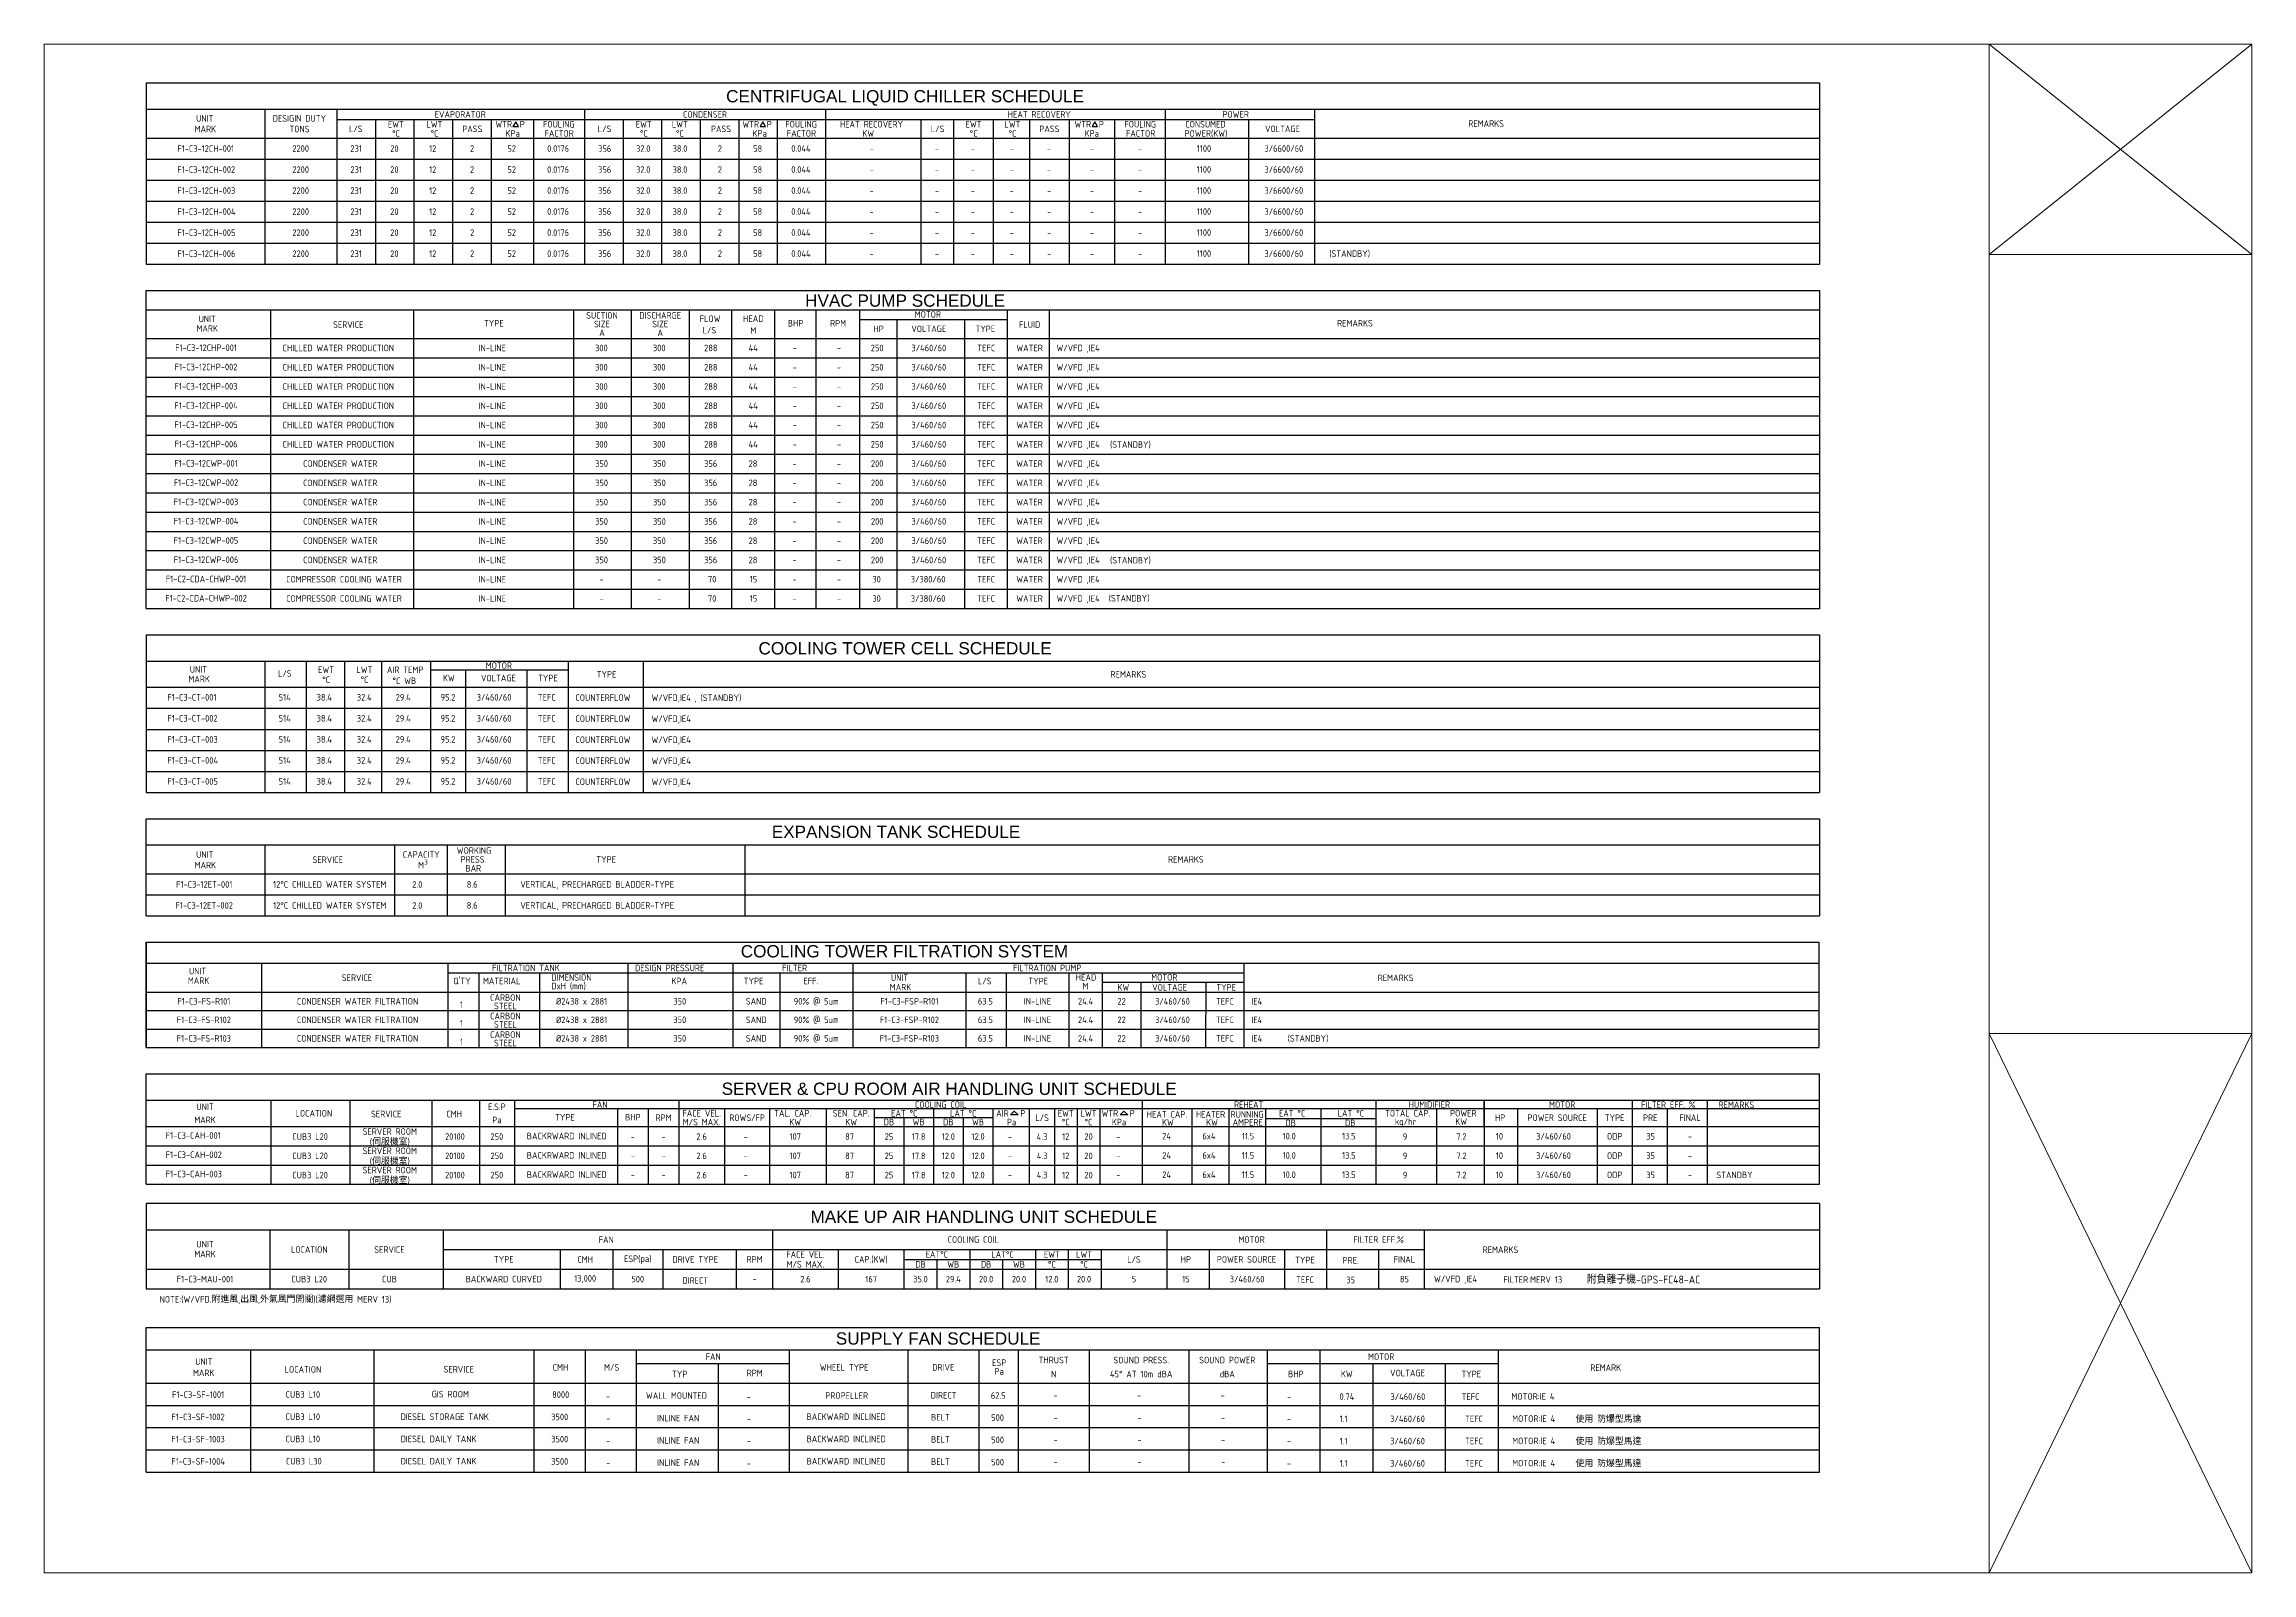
# Model space of a CAD drawing. Header units: millimetres. Extents: x 10 to 2088, y 5 to 587.
# Drawn here: x 10 to 850, y 5 to 587 of the extents above; entities that cross this region are included whole.
import ezdxf
from ezdxf.enums import TextEntityAlignment as Align

# ---------------------------------------------------------------- set-up
doc = ezdxf.new("R2010")
doc.units = ezdxf.units.MM
doc.layers.get('defpoints').update_dxf_attribs({"color": 1})
for name, color, linetype in [('M-DETL-EQ', 6, 'Continuous'), ('M-DETL-IF', 2, 'Continuous'), ('M-DETL-OF', 5, 'Continuous'), ('M-DETL-TEXT', 3, 'Continuous')]:
    doc.layers.add(name, color=color, linetype=linetype)
doc.styles.add('AA-TXT', font='isocp.shx', dxfattribs={"width": 0.8, "bigfont": 'chineset.shx'})
doc.styles.add('DD-TXT', font='arial.ttf')

msp = doc.modelspace()

# ---------------------------------------------------------------- texts
at = {"layer": 'M-DETL-EQ', "style": 'DD-TXT'}
for s, p in [('CENTRIFUGAL LIQUID CHILLER SCHEDULE', (337.57, 566.28)), ('COOLING TOWER CELL SCHEDULE', (337.57, 356.82)), ('EXPANSION TANK SCHEDULE', (334.12, 286.97)), ('COOLING TOWER FILTRATION SYSTEM', (337.34, 241.53)), ('SERVER & CPU ROOM AIR HANDLING UNIT SCHEDULE', (354.35, 189.21)), ('MAKE UP AIR HANDLING UNIT SCHEDULE', (367.51, 140.52))]:
    msp.add_text(s, height=4.6667, dxfattribs=at).set_placement(p, align=Align.MIDDLE)
msp.add_text('HVAC PUMP SCHEDULE', height=4.6667, dxfattribs=at).set_placement((337.57, 486.79), align=Align.CENTER)
msp.add_text('SUPPLY FAN SCHEDULE', height=4.6667, dxfattribs=at).set_placement((311.22, 91.85))
at = {"layer": 'M-DETL-TEXT', "style": 'AA-TXT'}
for s, height, p in [('MARK', 2.5, (67.25, 553.15)), ('UNIT', 2.5, (67.82, 557.19)), ('DESIGIN DUTY', 2.5, (96.94, 557.19)), ('TONS', 2.5, (103.34, 553.15)), ('L/S', 2.5, (126.01, 553.22)), ('EWT', 2.5, (140.78, 554.97)), ('LWT', 2.5, (155.44, 554.97)), ('PASS', 2.5, (169.1, 553.22)), ('WTR  P', 2.5, (181.71, 554.97)), ('FOULING', 2.5, (199.8, 554.97)), ('L/S', 2.5, (220.66, 553.22)), ('EWT', 2.5, (235.09, 554.97)), ('LWT', 2.5, (248.84, 554.97)), ('PASS', 2.5, (263.71, 553.22)), ('WTR  P', 2.5, (275.68, 554.97)), ('FOULING', 2.5, (291.99, 554.97)), ('HEAT RECOVERY', 2.5, (312.78, 554.97)), ('L/S', 2.5, (347.38, 553.22)), ('EWT', 2.5, (360.59, 554.97)), ('LWT', 2.5, (375.39, 554.97)), ('PASS', 2.5, (388.66, 553.22)), ('WTR  P', 2.5, (402.04, 554.97)), ('FOULING', 2.5, (421.03, 554.97)), ('CONSUMED', 2.5, (444.18, 554.97)), ('VOLTAGE', 2.5, (474.52, 553.22)), ('F1-C3-12CH-001', 2.5, (60.67, 545.72)), ('%%DC', 2.5, (142.38, 551.47)), ('%%DC', 2.5, (157.04, 551.47)), ('KPa', 2.5, (185.53, 551.47)), ('FACTOR', 2.5, (200.39, 551.47)), ('%%DC', 2.5, (236.69, 551.47)), ('%%DC', 2.5, (250.4, 551.47)), ('KPa', 2.5, (279.51, 551.47)), ('FACTOR', 2.5, (292.58, 551.47)), ('KW', 2.5, (321.29, 551.47)), ('%%DC', 2.5, (362.19, 551.47)), ('%%DC', 2.5, (376.95, 551.47)), ('KPa', 2.5, (405.86, 551.47)), ('FACTOR', 2.5, (421.62, 551.47)), ('POWER(KW)', 2.5, (443.91, 551.47)), ('F1-C3-12CH-002', 2.5, (60.67, 537.72)), ('F1-C3-12CH-003', 2.5, (60.67, 529.72)), ('F1-C3-12CH-004', 2.5, (60.67, 521.72)), ('F1-C3-12CH-005', 2.5, (60.67, 513.72)), ('F1-C3-12CH-006', 2.5, (60.67, 505.72)), ('W/VFD ,IE4', 2.5, (395.2, 469.84)), ('W/VFD ,IE4', 2.5, (395.2, 462.51)), ('W/VFD ,IE4', 2.5, (395.2, 455.18)), ('W/VFD ,IE4', 2.5, (395.2, 447.84)), ('W/VFD ,IE4', 2.5, (395.2, 440.51)), ('W/VFD ,IE4', 2.5, (395.2, 433.18)), ('W/VFD ,IE4', 2.5, (395.2, 425.84)), ('W/VFD ,IE4', 2.5, (395.2, 418.51)), ('W/VFD ,IE4', 2.5, (395.2, 411.18)), ('W/VFD ,IE4', 2.5, (395.2, 403.84)), ('W/VFD ,IE4', 2.5, (395.2, 396.51)), ('W/VFD ,IE4', 2.5, (395.2, 389.18)), ('W/VFD ,IE4', 2.5, (395.2, 381.84)), ('W/VFD ,IE4', 2.5, (395.2, 374.51)), ('(STANDBY)', 2.5, (415.03, 374.61)), ('MARK', 2.5, (64.9, 343.87)), ('UNIT', 2.5, (65.42, 347.53)), ('L/S', 2.5, (98.98, 345.95)), ('EWT', 2.5, (114.23, 347.38)), ('%%DC', 2.5, (115.8, 343.59)), ('LWT', 2.5, (128.82, 347.38)), ('%%DC', 2.5, (130.39, 343.59)), ('AIR TEMP', 2.5, (140.43, 347.37)), ('%%DC WB', 2.5, (142.53, 343.2)), ('KW', 2.5, (161.72, 344.23)), ('VOLTAGE', 2.5, (176.2, 344.23)), ('TYPE', 2.5, (197.96, 344.23)), ('TYPE', 2.5, (220.24, 345.66)), ('REMARKS', 2.5, (415.73, 345.66)), ('F1-C3-CT-001', 2.5, (56.92, 336.91)), ('514', 2.5, (99.22, 336.91)), ('38.4', 2.5, (113.66, 336.91)), ('32.4', 2.5, (128.96, 336.91)), ('29.4', 2.5, (143.75, 336.91)), ('95.2', 2.5, (160.84, 336.91)), ('3/460/60', 2.5, (174.58, 336.91)), ('TEFC', 2.5, (197.81, 336.91)), ('COUNTERFLOW', 2.5, (212.14, 336.78)), ('F1-C3-CT-002', 2.5, (56.92, 328.91)), ('514', 2.5, (99.22, 328.91)), ('38.4', 2.5, (113.66, 328.91)), ('32.4', 2.5, (128.96, 328.91)), ('29.4', 2.5, (143.75, 328.91)), ('95.2', 2.5, (160.84, 328.91)), ('3/460/60', 2.5, (174.58, 328.91)), ('TEFC', 2.5, (197.81, 328.91)), ('COUNTERFLOW', 2.5, (212.14, 328.78)), ('F1-C3-CT-003', 2.5, (56.92, 320.91)), ('514', 2.5, (99.22, 320.91)), ('38.4', 2.5, (113.66, 320.91)), ('32.4', 2.5, (128.96, 320.91)), ('29.4', 2.5, (143.75, 320.91)), ('95.2', 2.5, (160.84, 320.91)), ('3/460/60', 2.5, (174.58, 320.91)), ('TEFC', 2.5, (197.81, 320.91)), ('COUNTERFLOW', 2.5, (212.14, 320.78)), ('F1-C3-CT-004', 2.5, (56.92, 312.91)), ('514', 2.5, (99.22, 312.91)), ('38.4', 2.5, (113.66, 312.91)), ('32.4', 2.5, (128.96, 312.91)), ('29.4', 2.5, (143.75, 312.91)), ('95.2', 2.5, (160.84, 312.91)), ('3/460/60', 2.5, (174.58, 312.91)), ('TEFC', 2.5, (197.81, 312.91)), ('COUNTERFLOW', 2.5, (212.14, 312.78)), ('F1-C3-CT-005', 2.5, (56.92, 304.91)), ('514', 2.5, (99.22, 304.91)), ('38.4', 2.5, (113.66, 304.91)), ('32.4', 2.5, (128.96, 304.91)), ('29.4', 2.5, (143.75, 304.91)), ('95.2', 2.5, (160.84, 304.91)), ('3/460/60', 2.5, (174.58, 304.91)), ('TEFC', 2.5, (197.81, 304.91)), ('COUNTERFLOW', 2.5, (212.14, 304.78)), ('UNIT', 2.5, (67.82, 277.08)), ('CAPACITY', 2.5, (146.47, 277.08)), ('WORKING', 2.5, (167.01, 278.6)), ('PRESS.', 2.5, (168.44, 275.22)), ('TYPE', 2.5, (220.1, 275.22)), ('MARK', 2.5, (67.25, 273.05)), ('M', 2.5, (152.31, 273.05)), ('3', 2, (154.44, 274.42)), ('BAR', 2.5, (170.29, 271.85)), ('2.0', 2.5, (150.07, 265.72)), ('8.6', 2.5, (170.79, 265.72)), ('VERTICAL, PRECHARGED BLADDER-TYPE', 2.5, (191.19, 265.72)), ('2.0', 2.5, (150.07, 257.72)), ('8.6', 2.5, (170.79, 257.72)), ('VERTICAL, PRECHARGED BLADDER-TYPE', 2.5, (191.19, 257.72)), ('UNIT', 2.5, (65.1, 232.72)), ('FILTRATION TANK', 2.5, (180.44, 233.94)), ('DESIGN PRESSURE', 2.5, (234.79, 233.94)), ('FILTER', 2.5, (290.81, 233.94)), ('FILTRATION PUMP', 2.5, (378.65, 233.94)), ('MARK', 2.5, (64.68, 229.11)), ('SERVICE', 2.5, (123.25, 230.21)), ("Q'TY", 2.5, (165.67, 228.97)), ('MATERIAL', 2.5, (176.96, 228.97)), ('DxH (mm)', 2.5, (202.99, 227.04)), ('DIMENSION', 2.5, (203.03, 230.31)), ('KPA', 2.5, (248.7, 228.97)), ('TYPE', 2.5, (276.18, 228.97)), ('EFF.', 2.5, (298.9, 228.97)), ('MARK', 2.5, (331.76, 226.6)), ('UNIT', 2.5, (332.19, 230.2)), ('L/S', 2.5, (365.29, 228.96)), ('TYPE', 2.5, (384.5, 228.91)), ('HEAD', 2.5, (402.54, 230.31)), ('M', 2.5, (405.05, 227.04)), ('KW', 2.5, (418.37, 226.55)), ('MOTOR', 2.5, (431.22, 230.36)), ('VOLTAGE', 2.5, (431.59, 226.53)), ('TYPE', 2.5, (456.01, 226.53)), ('REMARKS', 2.5, (517.43, 230.17)), ('IE4', 2.5, (469.31, 221.22)), ('IE4', 2.5, (469.31, 214.16)), ('IE4', 2.5, (469.31, 207.11)), ('(STANDBY)', 2.5, (483.13, 207.11)), ('HEAT CAP.', 2.5, (429.51, 178.2)), ('KW', 2.5, (435.32, 175.17)), ('HEATER', 2.5, (448.22, 178.2)), ('KW', 2.5, (452.1, 175.17)), ('RUNNING', 2.5, (461.42, 178.2)), ('AMPERE', 2.5, (462.21, 175.17)), ('EAT %%DC', 2.5, (479.81, 178.63)), ('DB', 2.5, (482.32, 174.95)), ('LAT %%DC', 2.5, (502.16, 178.63)), ('DB', 2.5, (504.98, 174.95)), ('F1-C3-CAH-001', 2.5, (56.26, 170.18)), ('F1-C3-CAH-002', 2.5, (56.26, 162.84)), ('F1-C3-CAH-003', 2.5, (56.26, 155.51)), ('W/VFD ,IE4', 2.5, (538.82, 115.56)), (' 附負離子機-GPS-FC48-AC', 3, (595.21, 115.1)), ('UNIT', 2.5, (67.48, 84.14)), ('FAN', 2.5, (261.69, 86.03)), ('MOTOR', 2.5, (513.72, 86.03)), ('REMARK', 2.5, (598.31, 81.83)), ('MARK', 2.5, (66.62, 79.85)), ('SERVICE', 2.5, (161.98, 81.21)), ('TYP', 2.5, (248.94, 79.42)), ('RPM', 2.5, (277.32, 79.79)), ('BHP', 2.5, (483.31, 79.42)), ('KW', 2.5, (503.38, 79.42)), ('VOLTAGE', 2.5, (522.12, 79.79)), ('TYPE', 2.5, (549.28, 79.42)), ('CUB3 L10', 2.5, (101.86, 71.64)), ('8000', 2.5, (203.3, 71.56)), ('-', 2.5, (223.77, 70.97)), ('-', 2.5, (223.77, 70.97)), ('-', 2.5, (277.29, 70.81)), ('-', 2.5, (277.29, 70.81)), ('DIRECT', 2.5, (347.33, 71.32)), ('-', 2.5, (393.99, 71.32)), ('-', 2.5, (425.77, 71.32)), ('-', 2.5, (457.6, 71.32)), ('-', 2.5, (482.92, 70.81)), ('0.74', 2.5, (502.86, 70.81)), ('3/460/60', 2.5, (522.27, 70.81)), ('TEFC', 2.5, (549.34, 70.81)), ('CUB3 L10', 2.5, (101.86, 63.17)), ('DIESEL STORAGE TANK', 2.5, (145.62, 63.17)), ('3500', 2.5, (202.93, 63.09)), ('-', 2.5, (223.83, 62.5)), ('-', 2.5, (277.35, 62.35)), ('-', 2.5, (394.05, 62.86)), ('-', 2.5, (425.97, 62.86)), ('-', 2.5, (457.79, 62.86)), ('-', 2.5, (482.88, 62.35)), ('1.1', 2.5, (502.95, 62.35)), ('3/460/60', 2.5, (522.14, 62.35)), ('TEFC', 2.5, (550.65, 62.35)), ('CUB3 L10', 2.5, (101.86, 54.71)), ('DIESEL DAILY TANK', 2.5, (145.62, 54.71)), ('3500', 2.5, (202.93, 54.63)), ('-', 2.5, (223.83, 54.03)), ('-', 2.5, (277.35, 53.88)), ('-', 2.5, (394.05, 54.39)), ('-', 2.5, (425.97, 54.39)), ('-', 2.5, (457.79, 54.39)), ('-', 2.5, (482.88, 53.88)), ('1.1', 2.5, (502.95, 53.88)), ('3/460/60', 2.5, (522.14, 53.88)), ('TEFC', 2.5, (550.65, 53.88)), ('CUB3 L30', 2.5, (101.99, 46.24)), ('DIESEL DAILY TANK', 2.5, (145.62, 46.24)), ('3500', 2.5, (202.93, 46.16)), ('-', 2.5, (223.83, 45.57)), ('-', 2.5, (277.35, 45.41)), ('-', 2.5, (394.05, 45.92)), ('-', 2.5, (425.97, 45.92)), ('-', 2.5, (457.79, 45.92)), ('-', 2.5, (482.88, 45.41)), ('1.1', 2.5, (502.95, 45.41)), ('3/460/60', 2.5, (522.14, 45.41)), ('TEFC', 2.5, (550.65, 45.41))]:
    msp.add_text(s, height=height, dxfattribs=at).set_placement(p)
for s, p in [('EVAPORATOR', (168.3, 559.97)), ('CONDENSER', (261.44, 559.97)), ('HEAT RECOVERY', (388.64, 559.97)), ('POWER', (463.36, 559.97)), ('2200', (107.61, 546.97)), ('231', (128.7, 546.97)), ('20', (143.27, 546.97)), ('12', (157.85, 546.97)), ('2', (172.83, 546.97)), ('52', (187.89, 546.98)), ('0.0176', (205.55, 546.98)), ('356', (223.26, 546.99)), ('32.0', (237.95, 546.99)), ('38.0', (251.92, 546.99)), ('2', (267.11, 546.99)), ('58', (281.47, 547)), ('0.044', (297.94, 547)), ('-', (324.82, 547)), ('-', (349.72, 547)), ('-', (363.34, 547)), ('-', (378.12, 547)), ('-', (392.38, 547)), ('-', (408.73, 547)), ('-', (427.01, 547)), ('1100', (451.29, 547)), ('3/6600/60', (481.68, 547)), ('2200', (107.61, 538.97)), ('231', (128.7, 538.97)), ('20', (143.27, 538.97)), ('12', (157.85, 538.97)), ('2', (172.83, 538.97)), ('52', (187.89, 538.98)), ('0.0176', (205.55, 538.98)), ('356', (223.26, 538.99)), ('32.0', (237.95, 538.99)), ('38.0', (251.92, 538.99)), ('2', (267.11, 538.99)), ('58', (281.47, 539)), ('0.044', (297.94, 539)), ('-', (324.82, 539)), ('-', (349.72, 539)), ('-', (363.34, 539)), ('-', (378.12, 539)), ('-', (392.38, 539)), ('-', (408.73, 539)), ('-', (427.01, 539)), ('1100', (451.29, 539)), ('3/6600/60', (481.68, 539)), ('2200', (107.61, 530.97)), ('231', (128.7, 530.97)), ('20', (143.27, 530.97)), ('12', (157.85, 530.97)), ('2', (172.83, 530.97)), ('52', (187.89, 530.98)), ('0.0176', (205.55, 530.98)), ('356', (223.26, 530.99)), ('32.0', (237.95, 530.99)), ('38.0', (251.92, 530.99)), ('2', (267.11, 530.99)), ('58', (281.47, 531)), ('0.044', (297.94, 531)), ('-', (324.82, 531)), ('-', (349.72, 531)), ('-', (363.34, 531)), ('-', (378.12, 531)), ('-', (392.38, 531)), ('-', (408.73, 531)), ('-', (427.01, 531)), ('1100', (451.29, 531)), ('3/6600/60', (481.68, 531)), ('2200', (107.61, 522.97)), ('231', (128.7, 522.97)), ('20', (143.27, 522.97)), ('12', (157.85, 522.97)), ('2', (172.83, 522.97)), ('52', (187.89, 522.98)), ('0.0176', (205.55, 522.98)), ('356', (223.26, 522.99)), ('32.0', (237.95, 522.99)), ('38.0', (251.92, 522.99)), ('2', (267.11, 522.99)), ('58', (281.47, 523)), ('0.044', (297.94, 523)), ('-', (324.82, 523)), ('-', (349.72, 523)), ('-', (363.34, 523)), ('-', (378.12, 523)), ('-', (392.38, 523)), ('-', (408.73, 523)), ('-', (427.01, 523)), ('1100', (451.29, 523)), ('3/6600/60', (481.68, 523)), ('2200', (107.61, 514.97)), ('231', (128.7, 514.97)), ('20', (143.27, 514.97)), ('12', (157.85, 514.97)), ('2', (172.83, 514.97)), ('52', (187.89, 514.98)), ('0.0176', (205.55, 514.98)), ('356', (223.26, 514.99)), ('32.0', (237.95, 514.99)), ('38.0', (251.92, 514.99)), ('2', (267.11, 514.99)), ('58', (281.47, 515)), ('0.044', (297.94, 515)), ('-', (324.82, 515)), ('-', (349.72, 515)), ('-', (363.34, 515)), ('-', (378.12, 515)), ('-', (392.38, 515)), ('-', (408.73, 515)), ('-', (427.01, 515)), ('1100', (451.29, 515)), ('3/6600/60', (481.68, 515)), ('2200', (107.61, 506.97)), ('231', (128.7, 506.97)), ('20', (143.27, 506.97)), ('12', (157.85, 506.97)), ('2', (172.83, 506.97)), ('52', (187.89, 506.98)), ('0.0176', (205.55, 506.98)), ('356', (223.26, 506.99)), ('32.0', (237.95, 506.99)), ('38.0', (251.92, 506.99)), ('2', (267.11, 506.99)), ('58', (281.47, 507)), ('0.044', (297.94, 507)), ('-', (324.82, 507)), ('-', (349.72, 507)), ('-', (363.34, 507)), ('-', (378.12, 507)), ('-', (392.38, 507)), ('-', (408.73, 507)), ('-', (427.01, 507)), ('1100', (451.29, 507)), ('3/6600/60', (481.68, 507)), ('(STANDBY)', (506.74, 507)), ('MARK', (72.04, 478.5)), ('UNIT', (72.04, 482.17)), ('SERVICE', (125.71, 479.98)), ('F1-C3-12CHP-001', (71.6, 471.19)), ('CHILLED WATER PRODUCTION ', (122.66, 471.1)), ('IN-LINE', (180.5, 471.1)), ('300', (222.02, 471.1)), ('300', (244.02, 471.1)), ('288', (263.66, 471.1)), ('44', (279.78, 471.1)), ('-', (295.59, 471.1)), ('-', (295.59, 471.1)), ('-', (312.4, 471.1)), ('250', (326.95, 471.1)), ('3/460/60', (346.61, 471.1)), ('TEFC', (368.47, 471.1)), ('WATER', (384.95, 471.1)), ('F1-C3-12CHP-002', (71.6, 463.86)), ('CHILLED WATER PRODUCTION ', (122.66, 463.76)), ('IN-LINE', (180.5, 463.76)), ('300', (222.02, 463.76)), ('300', (244.02, 463.76)), ('288', (263.66, 463.76)), ('44', (279.78, 463.76)), ('-', (295.59, 463.76)), ('-', (312.4, 463.76)), ('250', (326.95, 463.76)), ('3/460/60', (346.61, 463.76)), ('TEFC', (368.47, 463.76)), ('WATER', (384.95, 463.76)), ('F1-C3-12CHP-003', (71.6, 456.52)), ('CHILLED WATER PRODUCTION ', (122.66, 456.43)), ('IN-LINE', (180.5, 456.43)), ('300', (222.02, 456.43)), ('300', (244.02, 456.43)), ('288', (263.66, 456.43)), ('44', (279.78, 456.43)), ('-', (295.59, 456.43)), ('-', (312.4, 456.43)), ('250', (326.95, 456.43)), ('3/460/60', (346.61, 456.43)), ('TEFC', (368.47, 456.43)), ('WATER', (384.95, 456.43)), ('F1-C3-12CHP-004', (71.6, 449.19)), ('CHILLED WATER PRODUCTION ', (122.66, 449.1)), ('IN-LINE', (180.5, 449.1)), ('300', (222.02, 449.1)), ('300', (244.02, 449.1)), ('288', (263.66, 449.1)), ('44', (279.78, 449.1)), ('-', (295.59, 449.1)), ('-', (312.4, 449.1)), ('250', (326.95, 449.1)), ('3/460/60', (346.61, 449.1)), ('TEFC', (368.47, 449.1)), ('WATER', (384.95, 449.1)), ('F1-C3-12CHP-005', (71.6, 441.86)), ('CHILLED WATER PRODUCTION ', (122.66, 441.76)), ('IN-LINE', (180.5, 441.76)), ('300', (222.02, 441.76)), ('300', (244.02, 441.76)), ('288', (263.66, 441.76)), ('44', (279.78, 441.76)), ('-', (295.59, 441.76)), ('-', (312.4, 441.76)), ('250', (326.95, 441.76)), ('3/460/60', (346.61, 441.76)), ('TEFC', (368.47, 441.76)), ('WATER', (384.95, 441.76)), ('F1-C3-12CWP-001', (71.6, 427.19)), ('F1-C3-12CHP-006', (71.6, 434.52)), ('CHILLED WATER PRODUCTION ', (122.66, 434.43)), ('IN-LINE', (180.5, 434.43)), ('300', (222.02, 434.43)), ('300', (244.02, 434.43)), ('288', (263.66, 434.43)), ('44', (279.78, 434.43)), ('-', (295.59, 434.43)), ('-', (312.4, 434.43)), ('250', (326.95, 434.43)), ('3/460/60', (346.61, 434.43)), ('TEFC', (368.47, 434.43)), ('WATER', (384.95, 434.43)), ('(STANDBY)', (423.31, 434.34)), ('F1-C3-12CWP-002', (71.6, 419.86)), ('CONDENSER WATER', (122.66, 427.1)), ('CONDENSER WATER', (122.66, 419.76)), ('IN-LINE', (180.5, 427.1)), ('IN-LINE', (180.5, 419.77)), ('350', (222.08, 427.1)), ('350', (222.08, 419.76)), ('350', (244.08, 427.1)), ('350', (244.08, 419.76)), ('356', (263.59, 427.1)), ('356', (263.59, 419.76)), ('28', (279.7, 427.1)), ('28', (279.7, 419.76)), ('-', (295.51, 427.1)), ('-', (312.4, 427.1)), ('200', (326.95, 427.1)), ('200', (326.95, 419.76)), ('3/460/60', (346.61, 427.1)), ('3/460/60', (346.61, 419.76)), ('TEFC', (368.4, 427.1)), ('TEFC', (368.4, 419.76)), ('WATER', (384.88, 427.1)), ('WATER', (384.88, 419.76)), ('F1-C3-12CWP-003', (71.6, 412.52)), ('CONDENSER WATER', (122.66, 412.43)), ('IN-LINE', (180.5, 412.44)), ('350', (222.08, 412.43)), ('350', (244.08, 412.43)), ('356', (263.59, 412.43)), ('28', (279.7, 412.43)), ('-', (295.51, 419.76)), ('-', (295.51, 412.43)), ('-', (312.4, 419.76)), ('-', (312.4, 412.43)), ('200', (326.95, 412.43)), ('3/460/60', (346.61, 412.43)), ('TEFC', (368.4, 412.43)), ('WATER', (384.88, 412.43)), ('F1-C3-12CWP-004', (71.6, 405.19)), ('CONDENSER WATER', (122.66, 405.1)), ('IN-LINE', (180.5, 405.1)), ('350', (222.08, 405.1)), ('350', (244.08, 405.1)), ('356', (263.59, 405.1)), ('28', (279.7, 405.1)), ('-', (295.51, 405.1)), ('-', (312.4, 405.1)), ('200', (326.95, 405.1)), ('3/460/60', (346.61, 405.1)), ('TEFC', (368.4, 405.1)), ('WATER', (384.88, 405.1)), ('F1-C3-12CWP-005', (71.6, 397.86)), ('CONDENSER WATER', (122.66, 397.76)), ('IN-LINE', (180.5, 397.77)), ('350', (222.08, 397.76)), ('350', (244.08, 397.76)), ('356', (263.59, 397.76)), ('28', (279.7, 397.76)), ('-', (295.51, 397.76)), ('-', (312.4, 397.76)), ('200', (326.95, 397.76)), ('3/460/60', (346.61, 397.76)), ('TEFC', (368.4, 397.76)), ('WATER', (384.88, 397.76)), ('F1-C3-12CWP-006', (71.6, 390.52)), ('CONDENSER WATER', (122.66, 390.43)), ('IN-LINE', (180.5, 390.44)), ('350', (222.08, 390.43)), ('350', (244.08, 390.43)), ('356', (263.59, 390.43)), ('28', (279.7, 390.43)), ('-', (295.51, 390.43)), ('-', (312.4, 390.43)), ('200', (326.95, 390.43)), ('3/460/60', (346.61, 390.43)), ('TEFC', (368.4, 390.43)), ('WATER', (384.88, 390.43)), ('(STANDBY)', (423.31, 390.34)), ('F1-C2-CDA-CHWP-001', (71.6, 383.19)), ('COMPRESSOR COOLING WATER', (124.08, 383.1)), ('IN-LINE', (180.5, 383.1)), ('-', (222.08, 383.1)), ('-', (244.08, 383.1)), ('70', (264.17, 383.1)), ('15', (279.86, 383.1)), ('-', (295.51, 383.1)), ('-', (312.4, 383.1)), ('30', (326.74, 383.1)), ('3/380/60', (346.33, 383.1)), ('TEFC', (368.44, 383.1)), ('WATER', (384.92, 383.1)), ('F1-C2-CDA-CHWP-002', (71.6, 375.86)), ('COMPRESSOR COOLING WATER', (124.08, 375.76)), ('IN-LINE', (180.5, 375.77)), ('-', (222.08, 375.76)), ('-', (244.08, 375.76)), ('70', (264.17, 375.76)), ('15', (279.86, 375.76)), ('-', (295.51, 375.76)), ('-', (312.4, 375.76)), ('30', (326.74, 375.76)), ('3/380/60', (346.33, 375.76)), ('TEFC', (368.44, 375.76)), ('WATER', (384.92, 375.76)), ('MOTOR', (183, 350.25)), ('F1-C3-12ET-001', (70.91, 266.97)), ('F1-C3-12ET-002', (70.91, 258.97)), ('MARK', (71.2, 177.36)), ('UNIT', (71.2, 182.36)), ('LOCATION', (112.62, 179.86)), ('SERVICE', (140.15, 179.61)), ('CMH', (165.99, 179.61)), ('E.S.P', (182.25, 182.36)), ('Pa', (182.25, 177.36)), ('TYPE', (208.16, 178.36)), ('FAN', (221.5, 183.19)), ('BHP', (234, 178.39)), ('RPM', (245.67, 178.19)), ('FACE VEL.', (260.16, 179.86)), ('M/S MAX.', (260.16, 176.52)), ('ROWS/FP', (277.47, 178.19)), ('TAL. CAP.', (294.8, 179.86)), ('KW', (295.76, 176.52)), ('SEN. CAP.', (317.06, 179.86)), ('KW', (317.06, 176.52)), ('DB', (331.43, 176.52)), ('EAT %%DC', (337.27, 179.86)), ('WB', (342.73, 176.52)), ('COOLING COIL', (351.11, 183.19)), ('DB', (354.03, 176.52)), ('LAT %%DC', (359.68, 179.86)), ('WB', (365.34, 176.52)), ('AIR', (374.61, 179.86)), ('Pa', (378.1, 176.52)), ('P', (382.33, 179.86)), ('L/S', (389.71, 178.19)), ('EWT', (398.71, 179.86)), ('%%DC', (398.71, 176.52)), ('LWT', (407.38, 179.86)), ('%%DC', (407.38, 176.52)), ('WTR', (415.49, 179.86)), ('KPa', (418.98, 176.52)), ('P', (424.02, 179.86)), ('REHEAT', (468.31, 183.18)), ('HP', (563.96, 178.19)), ('POWER SOURCE', (585.68, 178.19)), ('MOTOR', (587.59, 183.19)), ('TYPE', (607.57, 178.19)), ('FILTER EFF. %', (627.96, 183.19)), ('PRE', (621.09, 178.19)), ('FINAL', (636.24, 178.19)), ('REMARKS', (653.87, 183.12)), ('SERVER ROOM', (141.51, 172.94)), ('(伺服機室)', (141.51, 169.19)), ('20100', (166.3, 171.02)), ('250', (182.25, 171.02)), ('BACKRWARD INLINED', (208.85, 171.21)), ('-', (234, 171.02)), ('-', (245.67, 171.02)), ('2.6', (260.16, 171.02)), ('-', (276.93, 171.02)), ('107', (295.76, 171.02)), ('87', (316.45, 171.02)), ('25', (331.43, 171.02)), ('17.8', (342.73, 171.02)), ('12.0', (354.03, 171.02)), ('12.0', (365.34, 171.02)), ('-', (377.46, 171.02)), ('4.3', (389.71, 171.02)), ('12', (398.71, 171.02)), ('20', (407.38, 171.02)), ('-', (418.71, 171.02)), ('24', (437.08, 171.17)), ('6x4', (453.19, 171.17)), ('11.5', (468.03, 171.17)), ('10.0', (483.72, 171.17)), ('13.5', (506.41, 171.17)), ('9', (527.81, 171.02)), ('10', (563.71, 171.11)), ('3/460/60', (584.3, 171.11)), ('ODP', (607.57, 171.11)), ('35', (621.22, 171.11)), ('-', (636.24, 171.11)), ('SERVER ROOM', (141.51, 165.61)), ('(伺服機室)', (141.51, 161.86)), ('20100', (166.3, 163.69)), ('250', (182.25, 163.69)), ('BACKRWARD INLINED', (208.85, 163.88)), ('-', (234, 163.69)), ('-', (245.67, 163.69)), ('2.6', (260.16, 163.69)), ('-', (276.93, 163.69)), ('107', (295.76, 163.69)), ('87', (316.45, 163.69)), ('25', (331.43, 163.69)), ('17.8', (342.73, 163.69)), ('12.0', (354.03, 163.69)), ('12.0', (365.34, 163.69)), ('-', (377.46, 163.69)), ('4.3', (389.71, 163.69)), ('12', (398.71, 163.69)), ('20', (407.38, 163.69)), ('-', (418.71, 163.69)), ('24', (437.08, 163.84)), ('6x4', (453.19, 163.84)), ('11.5', (468.03, 163.84)), ('10.0', (483.72, 163.84)), ('13.5', (506.41, 163.84)), ('9', (527.81, 163.69)), ('10', (563.71, 163.77)), ('3/460/60', (584.3, 163.77)), ('ODP', (607.57, 163.77)), ('35', (621.22, 163.77)), ('-', (636.24, 163.77)), ('SERVER ROOM', (141.51, 158.27)), ('(伺服機室)', (141.51, 154.53)), ('20100', (166.3, 156.36)), ('250', (182.25, 156.36)), ('BACKRWARD INLINED', (208.85, 156.55)), ('-', (234, 156.36)), ('-', (245.67, 156.36)), ('2.6', (260.16, 156.36)), ('-', (276.93, 156.36)), ('107', (295.76, 156.36)), ('87', (316.45, 156.36)), ('25', (331.43, 156.36)), ('17.8', (342.73, 156.36)), ('12.0', (354.03, 156.36)), ('12.0', (365.34, 156.36)), ('-', (377.46, 156.36)), ('4.3', (389.71, 156.36)), ('12', (398.71, 156.36)), ('20', (407.38, 156.36)), ('-', (418.71, 156.36)), ('24', (437.08, 156.51)), ('6x4', (453.19, 156.51)), ('11.5', (468.03, 156.51)), ('10.0', (483.72, 156.51)), ('13.5', (506.41, 156.51)), ('9', (527.81, 156.36)), ('10', (563.71, 156.44)), ('3/460/60', (584.3, 156.44)), ('ODP', (607.57, 156.44)), ('35', (621.22, 156.44)), ('-', (636.24, 156.44)), ('STANDBY', (653.15, 156.44)), ('MARK', (71.2, 126.31)), ('UNIT', (71.2, 130.06)), ('LOCATION', (110.87, 128.02)), ('SERVICE', (141.37, 128.02)), ('FAN', (223.87, 131.77)), ('ESP(pa)', (235.85, 124.27)), ('FACE VEL.', (299.66, 126.15)), ('EAT%%DC', (349.66, 126.15)), ('LAT%%DC', (374.66, 126.15)), ('EWT', (393.41, 126.15)), ('LWT', (405.66, 126.15)), ('REMARKS', (564.11, 127.95)), ('F1-C3-MAU-001', (71.2, 116.77)), ('CUB3 L20', (110.87, 116.77)), ('CUB', (141.37, 116.77)), ('BACKWARD CURVED', (184.88, 116.77)), ('TYPE', (184.88, 124.27)), ('13,000', (215.86, 116.77)), ('CMH', (215.86, 124.27)), ('500', (235.85, 116.77)), ('DRIVE TYPE', (257.73, 124.27)), ('RPM', (280.3, 124.27)), ('M/S MAX.', (299.66, 122.4)), ('2.6', (299.66, 116.77)), ('CAP.(KW)', (324.66, 124.27)), ('167', (324.66, 116.77)), ('35.0', (343.41, 116.77)), ('DB', (343.41, 122.4)), ('29.4', (355.91, 116.77)), ('WB', (355.91, 122.4)), ('20.0', (368.41, 116.77)), ('DB', (368.41, 122.4)), ('20.0', (380.91, 116.77)), ('WB', (380.91, 122.4)), ('12.0', (393.41, 116.77)), ('%%DC', (393.41, 122.4)), ('20.0', (405.66, 116.77)), ('%%DC', (405.66, 122.4)), ('L/S', (424.66, 124.27)), ('5', (424.66, 116.77)), ('HP', (444.42, 124.27)), ('15', (444.42, 116.77)), ('POWER SOURCE', (467.49, 124.27)), ('3/460/60', (467.72, 116.77)), ('TYPE', (489.75, 124.04)), ('TEFC', (489.75, 116.54)), ('PRE.', (507.12, 123.92)), ('35', (507.12, 116.42)), ('FINAL', (527.57, 124.27)), ('85', (527.57, 116.77)), ('DIRECT', (257.73, 116.25)), ('-', (280.3, 116.77)), ('ESP', (373.38, 84.99)), ('LOCATION', (108.46, 82.4)), ('Pa', (373.38, 81.66)), ('F1-C3-SF-1001', (68.57, 72.82)), ('GIS ROOM', (164.53, 73.01)), ('WALL MOUNTED', (250.58, 72.47)), ('PROPELLER', (315.34, 72.47)), ('62.5', (373.02, 72.47)), ('MOTOR:IE 4', (576.47, 72.15)), ('F1-C3-SF-1002', (68.57, 64.35)), ('INLINE FAN', (251.24, 63.87)), ('BACKWARD INCLINED', (315.17, 64.42)), ('BELT', (351.01, 64.23)), ('500', (372.77, 64.06)), ('MOTOR:IE 4', (576.75, 63.68)), ('使用 防爆型馬達', (605.21, 63.77)), ('F1-C3-SF-1003', (68.57, 55.88)), ('INLINE FAN', (251.24, 55.41)), ('BACKWARD INCLINED', (315.17, 55.95)), ('BELT', (351.01, 55.77)), ('500', (372.77, 55.59)), ('MOTOR:IE 4', (576.75, 55.21)), ('使用 防爆型馬達', (605.21, 55.31)), ('F1-C3-SF-1004', (68.57, 47.42)), ('INLINE FAN', (251.24, 46.94)), ('BACKWARD INCLINED', (315.17, 47.48)), ('BELT', (351.01, 47.3)), ('500', (372.77, 47.13)), ('MOTOR:IE 4', (576.75, 46.75)), ('使用 防爆型馬達', (605.21, 46.84))]:
    msp.add_text(s, height=2.5, dxfattribs=at).set_placement(p, align=Align.MIDDLE)
for s, p in [('REMARKS', (558.66, 555.22)), ('TYPE', (181.12, 479.25)), ('SUCTION', (222.25, 482.25)), ('SIZE', (222.25, 478.94)), ('DISCHARGE', (244.41, 482.25)), ('SIZE', (244.41, 478.94)), ('FLOW', (263.39, 480.97)), ('L/S', (263.11, 476.6)), ('HEAD', (279.82, 480.97)), ('M', (279.82, 476.47)), ('BHP', (295.91, 479.25)), ('RPM', (312.1, 479.25)), ('HP', (327.51, 477.12)), ('VOLTAGE', (346.6, 477.12)), ('MOTOR', (346.23, 482.59)), ('TYPE', (368.13, 477.12)), ('FLUID', (384.97, 478.74)), ('REMARKS', (508.74, 479.25)), ('A', (222.25, 475.62)), ('A', (244.41, 475.62)), ('REMARKS', (444.39, 275.22)), ('TOTAL CAP.', (528.8, 178.64)), ('kg/hr', (527.99, 175.46)), ('HUMIDIFIER', (537.06, 181.96)), ('POWER', (549.97, 178.64)), ('KW', (549.16, 175.46)), ('CUB3 L20', (111.18, 169.77)), ('7.2', (549.28, 169.78)), ('CUB3 L20', (111.18, 162.43)), ('7.2', (549.28, 162.45)), ('CUB3 L20', (111.18, 155.1)), ('7.2', (549.28, 155.12)), ('COOLING COIL', (363.51, 130.59)), ('MOTOR', (469.42, 130.59)), ('FILTER EFF.%%%', (517.73, 130.59)), ('FILTER:MERV 13', (576.38, 115.36)), ('CMH', (206.44, 81.94)), ('M/S', (225.92, 81.94)), ('WHEEL TYPE', (314.39, 81.94)), ('DRIVE', (352.11, 81.94)), ('THRUST', (394.11, 84.72)), ('SOUND PRESS.', (427.42, 84.72)), ('SOUND POWER', (460.16, 84.72)), ('N', (394.11, 79.38)), ('45%%D AT 10m dBA', (427.42, 79.38)), ('dBA', (460.16, 79.38))]:
    msp.add_text(s, height=2.5, dxfattribs=at).set_placement(p, align=Align.CENTER)
for s, p in [('W/VFD,IE4 , (STANDBY)', (241.1, 338)), ('W/VFD,IE4', (241.1, 330)), ('W/VFD,IE4', (241.1, 322)), ('W/VFD,IE4', (241.1, 314)), ('W/VFD,IE4', (241.1, 306)), ('SERVICE', (112.11, 276.37)), ('NOTE:(W/VFD.附進風,出風,外氣風門開關)(濾網選用 MERV 13)', (53.94, 109.08))]:
    msp.add_text(s, height=2.5, dxfattribs=at).set_placement(p, align=Align.MIDDLE_LEFT)
for s, p in [('12%%DC CHILLED WATER SYSTEM', (118.67, 266.97)), ('12%%DC CHILLED WATER SYSTEM', (118.67, 258.97)), ('F1-C3-FS-R101', (70.77, 222.49)), ('CONDENSER WATER FILTRATION', (129.23, 222.49)), ('1', (168.8, 221.13)), ('CARBON', (185.49, 223.91)), ('STEEL', (185.49, 220.73)), ('%%C2438 x 2881', (214.51, 222.49)), ('350', (251.85, 222.49)), ('SAND', (280.93, 222.49)), ('90% @ 5um', (303.77, 222.49)), ('F1-C3-FSP-R101', (339.22, 222.49)), ('63.5', (368.12, 222.49)), ('IN-LINE', (387.95, 222.49)), ('24.4', (406.23, 222.49)), ('22', (419.96, 222.49)), ('3/460/60', (439.31, 222.49)), ('TEFC', (459.28, 222.49)), ('F1-C3-FS-R102', (70.77, 215.44)), ('CONDENSER WATER FILTRATION', (129.23, 215.44)), ('1', (168.8, 214.08)), ('CARBON', (185.49, 216.86)), ('CARBON', (185.49, 209.81)), ('STEEL', (185.49, 213.68)), ('%%C2438 x 2881', (214.51, 215.44)), ('350', (251.85, 215.44)), ('SAND', (280.93, 215.44)), ('90% @ 5um', (303.77, 215.44)), ('90% @ 5um', (303.77, 208.38)), ('F1-C3-FSP-R102', (339.22, 215.44)), ('63.5', (368.12, 215.44)), ('IN-LINE', (387.95, 215.44)), ('24.4', (406.23, 215.44)), ('22', (419.96, 215.44)), ('3/460/60', (439.31, 215.44)), ('TEFC', (459.28, 215.44)), ('F1-C3-FS-R103', (70.77, 208.38)), ('CONDENSER WATER FILTRATION', (129.23, 208.38)), ('1', (168.8, 207.02)), ('STEEL', (185.49, 206.62)), ('%%C2438 x 2881', (214.51, 208.38)), ('350', (251.85, 208.38)), ('SAND', (280.93, 208.38)), ('F1-C3-FSP-R103', (339.22, 208.38)), ('63.5', (368.12, 208.38)), ('IN-LINE', (387.95, 208.38)), ('24.4', (406.23, 208.38)), ('22', (419.96, 208.38)), ('3/460/60', (439.31, 208.38)), ('TEFC', (459.28, 208.38))]:
    msp.add_text(s, height=2.5, dxfattribs=at).set_placement(p, align=Align.MIDDLE_CENTER)

# ---------------------------------------------------------------- blocks, each defined once
blk = doc.blocks.new('框線')
at = {"layer": 'defpoints', "lineweight": 20}
for p, q in [((750, 586.7), (850, 506.7)), ((850, 586.7), (750, 506.7)), ((850, 210.23), (750, 5)), ((850, 5), (750, 210.23))]:
    blk.add_line(p, q, dxfattribs=at)
for points in [[(10, 5), (750, 5), (750, 586.7), (10, 586.7)], [(750, 586.7), (850, 586.7), (850, 506.7), (750, 506.7)], [(850, 506.7), (750, 506.7), (750, 210.23), (850, 210.23)], [(850, 210.23), (750, 210.23), (750, 5), (850, 5)]]:
    blk.add_lwpolyline(points, close=True, dxfattribs=at)

# ---------------------------------------------------------------- linework, layer by layer
at = {"layer": 'M-DETL-IF'}
for p, q in [((94, 561.97), (94, 502.97)), ((121.37, 561.97), (121.37, 502.97)), ((121.37, 557.97), (215.6, 557.97)), ((136.04, 557.97), (136.04, 502.97)), ((150.7, 557.97), (150.7, 502.97)), ((165.37, 557.97), (165.37, 502.97)), ((180.04, 557.97), (180.04, 502.97)), ((196.17, 557.97), (196.17, 502.97)), ((215.6, 561.97), (215.6, 502.97)), ((215.6, 557.97), (307.27, 557.97)), ((230.27, 557.97), (230.27, 502.97)), ((244.94, 557.97), (244.94, 502.97)), ((259.6, 557.97), (259.6, 502.97)), ((274.27, 557.97), (274.27, 502.97)), ((288.94, 557.97), (288.94, 502.97)), ((307.27, 561.97), (307.27, 502.97)), ((307.27, 557.97), (493.32, 557.97)), ((343.54, 557.97), (343.54, 502.97)), ((356, 557.97), (356, 502.97)), ((371.04, 557.97), (371.04, 502.97)), ((384.97, 557.97), (384.97, 502.97)), ((400, 557.97), (400, 502.97)), ((417.24, 557.97), (417.24, 502.97)), ((436.54, 561.97), (436.54, 502.97)), ((468.26, 557.97), (468.26, 502.97)), ((493.32, 561.97), (493.32, 502.97)), ((48.87, 542.97), (685.49, 542.97)), ((48.87, 534.97), (685.49, 534.97)), ((48.87, 526.97), (685.49, 526.97)), ((48.87, 518.97), (685.49, 518.97)), ((48.87, 510.97), (685.49, 510.97)), ((96.08, 485.64), (96.08, 371.97)), ((150.52, 485.64), (150.52, 371.97)), ((211.36, 485.64), (211.36, 371.97)), ((233.36, 485.64), (233.36, 371.97)), ((255.36, 485.64), (255.36, 371.97)), ((271.55, 485.64), (271.55, 371.97)), ((287.85, 485.64), (287.85, 371.97)), ((303.59, 485.64), (303.59, 371.97)), ((320.21, 485.64), (320.21, 371.97)), ((320.21, 481.97), (376.41, 481.97)), ((334.42, 481.97), (334.42, 371.97)), ((360.23, 481.97), (360.23, 371.97)), ((376.41, 485.64), (376.41, 371.97)), ((392.41, 485.64), (392.41, 371.97)), ((48.87, 467.31), (685.49, 467.31)), ((48.87, 459.97), (685.49, 459.97)), ((48.87, 452.64), (685.49, 452.64)), ((48.87, 445.31), (685.49, 445.31)), ((48.87, 437.97), (685.49, 437.97)), ((48.87, 423.31), (685.49, 423.31)), ((48.87, 415.97), (685.49, 415.97)), ((48.87, 408.64), (685.49, 408.64)), ((48.87, 401.31), (685.49, 401.31)), ((48.87, 393.97), (685.49, 393.97)), ((48.87, 386.64), (685.49, 386.64)), ((48.87, 379.31), (685.49, 379.31)), ((94, 351.97), (94, 301.97)), ((109.67, 351.97), (109.67, 301.97)), ((124.34, 351.97), (124.34, 301.97)), ((138.34, 351.97), (138.34, 301.97)), ((157, 351.97), (157, 301.97)), ((157, 348.59), (209.34, 348.59)), ((170.34, 348.59), (170.34, 301.97)), ((193.67, 348.59), (193.67, 301.97)), ((209.34, 351.97), (209.34, 301.97)), ((237.86, 351.97), (237.86, 301.97)), ((48.87, 333.97), (685.49, 333.97)), ((48.87, 325.97), (685.49, 325.97)), ((48.87, 317.97), (685.49, 317.97)), ((48.87, 309.97), (685.49, 309.97)), ((94, 281.88), (94, 254.97)), ((143.34, 281.88), (143.34, 254.97)), ((163.37, 281.88), (163.37, 254.97)), ((185.37, 281.88), (185.37, 254.97)), ((276.63, 281.88), (276.63, 254.97)), ((48.87, 262.97), (685.49, 262.97)), ((92.67, 237.02), (92.67, 204.86)), ((163.59, 237.02), (163.59, 204.86)), ((232.05, 237.02), (232.05, 204.86)), ((271.99, 237.02), (271.99, 204.86)), ((317.72, 237.02), (317.72, 204.86)), ((466.62, 204.86), (466.62, 237.01)), ((163.59, 233.28), (245.09, 233.29)), ((175.37, 233.29), (175.37, 204.86)), ((198.48, 233.29), (198.48, 204.86)), ((232.05, 233.28), (317.72, 233.29)), ((289.98, 233.29), (289.98, 204.86)), ((317.72, 233.29), (466.62, 233.29)), ((360.68, 233.29), (360.68, 204.86)), ((376.06, 233.29), (376.06, 204.86)), ((399.84, 233.29), (399.84, 204.86)), ((412.52, 229.78), (466.55, 229.78)), ((412.61, 233.29), (412.61, 204.86)), ((427.31, 229.78), (427.31, 204.86)), ((451.95, 229.78), (451.94, 204.86)), ((48.87, 218.96), (685.25, 218.96)), ((48.87, 211.91), (685.25, 211.91)), ((96.22, 184.86), (96.22, 167.52)), ((96.22, 184.86), (96.22, 152.86)), ((126.35, 184.86), (126.35, 152.86)), ((157.48, 184.86), (157.48, 152.86)), ((175.59, 184.86), (175.59, 152.86)), ((188.92, 184.86), (188.92, 152.86)), ((251.5, 184.86), (251.5, 152.86)), ((427.74, 184.86), (427.74, 152.86)), ((516.72, 184.86), (516.72, 152.86)), ((557.92, 184.86), (557.92, 152.86)), ((614.24, 184.86), (614.24, 152.86)), ((642.7, 184.86), (642.7, 152.86)), ((685.49, 181.52), (188.92, 181.52)), ((228.17, 181.52), (228.17, 152.86)), ((239.84, 181.52), (239.84, 152.86)), ((268.81, 181.52), (268.81, 152.86)), ((285.99, 181.52), (285.99, 152.86)), ((307.57, 181.52), (307.57, 152.86)), ((325.78, 181.52), (325.78, 152.86)), ((348.38, 178.19), (325.78, 178.19)), ((337.08, 178.19), (337.08, 152.86)), ((348.38, 181.52), (348.38, 152.86)), ((359.68, 178.19), (359.68, 152.86)), ((370.99, 181.52), (370.99, 152.86)), ((384.83, 181.52), (384.83, 152.86)), ((394.38, 181.52), (394.38, 152.86)), ((403.04, 181.52), (403.04, 152.86)), ((411.71, 181.52), (411.71, 152.86)), ((446.72, 181.52), (446.72, 152.86)), ((460.72, 181.52), (460.72, 152.86)), ((474.72, 181.52), (474.72, 152.86)), ((474.72, 177.83), (516.72, 177.83)), ((495.72, 181.52), (495.72, 152.86)), ((539.72, 181.52), (539.72, 152.86)), ((570.62, 181.52), (570.62, 152.86)), ((600.9, 181.52), (600.9, 152.86)), ((627.57, 181.52), (627.57, 152.86)), ((48.87, 167.52), (685.49, 167.52)), ((48.87, 160.19), (685.49, 160.19)), ((95.87, 135.52), (95.87, 113.02)), ((125.87, 135.52), (125.87, 113.02)), ((161.82, 135.52), (161.82, 113.02)), ((287.16, 135.52), (287.16, 113.02)), ((437.16, 135.52), (437.16, 113.02)), ((497.87, 135.52), (497.87, 113.02)), ((535.07, 135.52), (535.07, 113.02)), ((161.82, 128.02), (535.07, 128.02)), ((206.35, 128.02), (206.35, 113.02)), ((226.35, 128.02), (226.35, 113.02)), ((245.38, 128.02), (245.38, 113.02)), ((273.28, 128.02), (273.28, 113.02)), ((312.16, 128.02), (312.16, 113.02)), ((337.16, 128.02), (337.16, 113.02)), ((362.16, 128.02), (362.16, 113.02)), ((387.16, 128.02), (387.16, 113.02)), ((399.66, 128.02), (399.66, 113.02)), ((412.16, 128.02), (412.16, 113.02)), ((453.3, 128.02), (453.3, 113.02)), ((481.92, 128.02), (481.92, 113.02)), ((517.73, 128.02), (517.73, 113.02)), ((337.16, 124.27), (412.16, 124.27)), ((349.66, 124.27), (349.66, 113.02)), ((374.66, 124.27), (374.66, 113.02)), ((88.5, 89.89), (88.5, 43.32)), ((135.38, 89.89), (135.38, 43.32)), ((196.34, 89.89), (196.34, 43.32)), ((215.82, 89.89), (215.82, 43.32)), ((235.3, 89.89), (235.3, 43.32)), ((235.3, 84.69), (293.46, 84.69)), ((266.46, 84.69), (266.46, 43.32)), ((293.46, 89.89), (293.46, 43.32)), ((338.59, 89.89), (338.59, 43.32)), ((365.59, 89.89), (365.59, 43.32)), ((380.59, 89.89), (380.59, 43.32)), ((407.59, 89.89), (407.59, 43.32)), ((445.59, 89.89), (445.59, 43.32)), ((475.36, 89.89), (475.36, 43.32)), ((475.36, 84.69), (563.2, 84.69)), ((495.43, 89.89), (495.43, 43.32)), ((515.5, 84.69), (515.5, 43.32)), ((543.13, 84.69), (543.13, 43.32)), ((563.2, 89.89), (563.2, 43.32)), ((48.87, 68.72), (685.49, 68.72)), ((48.87, 60.26), (685.49, 60.26)), ((48.87, 51.79), (685.49, 51.79))]:
    msp.add_line(p, q, dxfattribs=at)
at = {"layer": 'M-DETL-OF'}
for p, q in [((48.87, 571.97), (685.49, 571.97)), ((48.87, 571.97), (48.87, 502.97)), ((685.49, 571.97), (685.49, 502.97)), ((48.87, 561.97), (685.49, 561.97)), ((48.87, 550.97), (685.49, 550.97)), ((48.87, 550.97), (685.49, 550.97)), ((48.87, 502.97), (685.49, 502.97)), ((48.87, 492.97), (685.49, 492.97)), ((48.87, 371.97), (48.87, 492.97)), ((685.49, 492.97), (685.49, 371.84)), ((48.87, 485.64), (685.49, 485.64)), ((48.87, 474.64), (685.49, 474.64)), ((48.87, 430.64), (685.49, 430.64)), ((48.87, 371.97), (685.49, 371.97)), ((48.87, 361.97), (685.49, 361.97)), ((48.87, 361.97), (48.87, 301.97)), ((685.49, 361.97), (685.49, 301.97)), ((48.87, 351.97), (685.49, 351.97)), ((48.87, 341.97), (685.49, 341.97)), ((48.87, 301.97), (685.49, 301.97)), ((48.87, 291.97), (685.49, 291.97)), ((48.87, 254.97), (48.87, 291.97)), ((685.49, 291.97), (685.49, 254.97)), ((48.87, 281.97), (685.49, 281.97)), ((48.87, 270.97), (685.49, 270.97)), ((48.87, 254.97), (685.49, 254.97)), ((48.87, 204.86), (48.87, 244.97)), ((48.87, 244.97), (48.87, 204.86)), ((48.87, 244.97), (685.25, 244.97)), ((685.25, 244.97), (685.25, 204.86)), ((48.87, 237.02), (685.25, 237.02)), ((48.87, 226.02), (685.25, 226.02)), ((48.87, 204.86), (685.25, 204.86)), ((48.87, 152.86), (48.87, 194.86)), ((48.87, 194.86), (685.49, 194.86)), ((685.49, 152.86), (685.49, 194.86)), ((48.87, 184.86), (685.49, 184.86)), ((48.87, 174.86), (685.49, 174.86)), ((48.87, 152.86), (685.49, 152.86)), ((685.49, 145.52), (48.87, 145.52)), ((48.87, 145.52), (48.87, 113.02)), ((685.49, 145.52), (685.49, 113.02)), ((48.87, 135.52), (685.49, 135.52)), ((48.87, 120.52), (685.49, 120.52)), ((48.87, 113.02), (685.49, 113.02)), ((48.87, 113.02), (685.49, 113.02)), ((48.87, 98.36), (685.49, 98.36)), ((48.87, 43.32), (48.87, 98.36)), ((685.49, 43.32), (685.49, 98.36)), ((48.87, 89.89), (685.49, 89.89)), ((48.87, 77.19), (685.49, 77.19)), ((48.87, 43.32), (685.49, 43.32))]:
    msp.add_line(p, q, dxfattribs=at)
at = {"layer": 'M-DETL-TEXT'}
for p, q in [((427.74, 184.86), (427.74, 174.86)), ((557.92, 184.86), (557.92, 174.86)), ((557.92, 174.86), (557.92, 184.86)), ((370.99, 178.19), (348.38, 178.19)), ((614.24, 181.52), (614.24, 167.52)), ((627.57, 181.52), (627.57, 167.52)), ((627.57, 181.52), (627.57, 167.52))]:
    msp.add_line(p, q, dxfattribs=at)
for points in [[(189.41, 557.12), (188.37, 555.32), (190.44, 555.32)], [(283.45, 557.14), (282.41, 555.34), (284.48, 555.34)], [(409.81, 557.16), (408.77, 555.36), (410.84, 555.36)], [(379.14, 180.74), (380.64, 179.31), (378.55, 179.31), (377.72, 179.31)], [(420.84, 180.74), (422.33, 179.31), (420.24, 179.31), (419.41, 179.31)]]:
    msp.add_lwpolyline(points, close=True, dxfattribs=at)

# ---------------------------------------------------------------- block references
msp.add_blockref('框線', (0, 0))

msp.set_redraw_order([(e.dxf.handle, doc.entitydb.next_handle()) for e in msp.query("TEXT MTEXT ATTDEF DIMENSION ARC_DIMENSION")])  # texts and dimensions are drawn at this point

doc.saveas('drawing.dxf')
